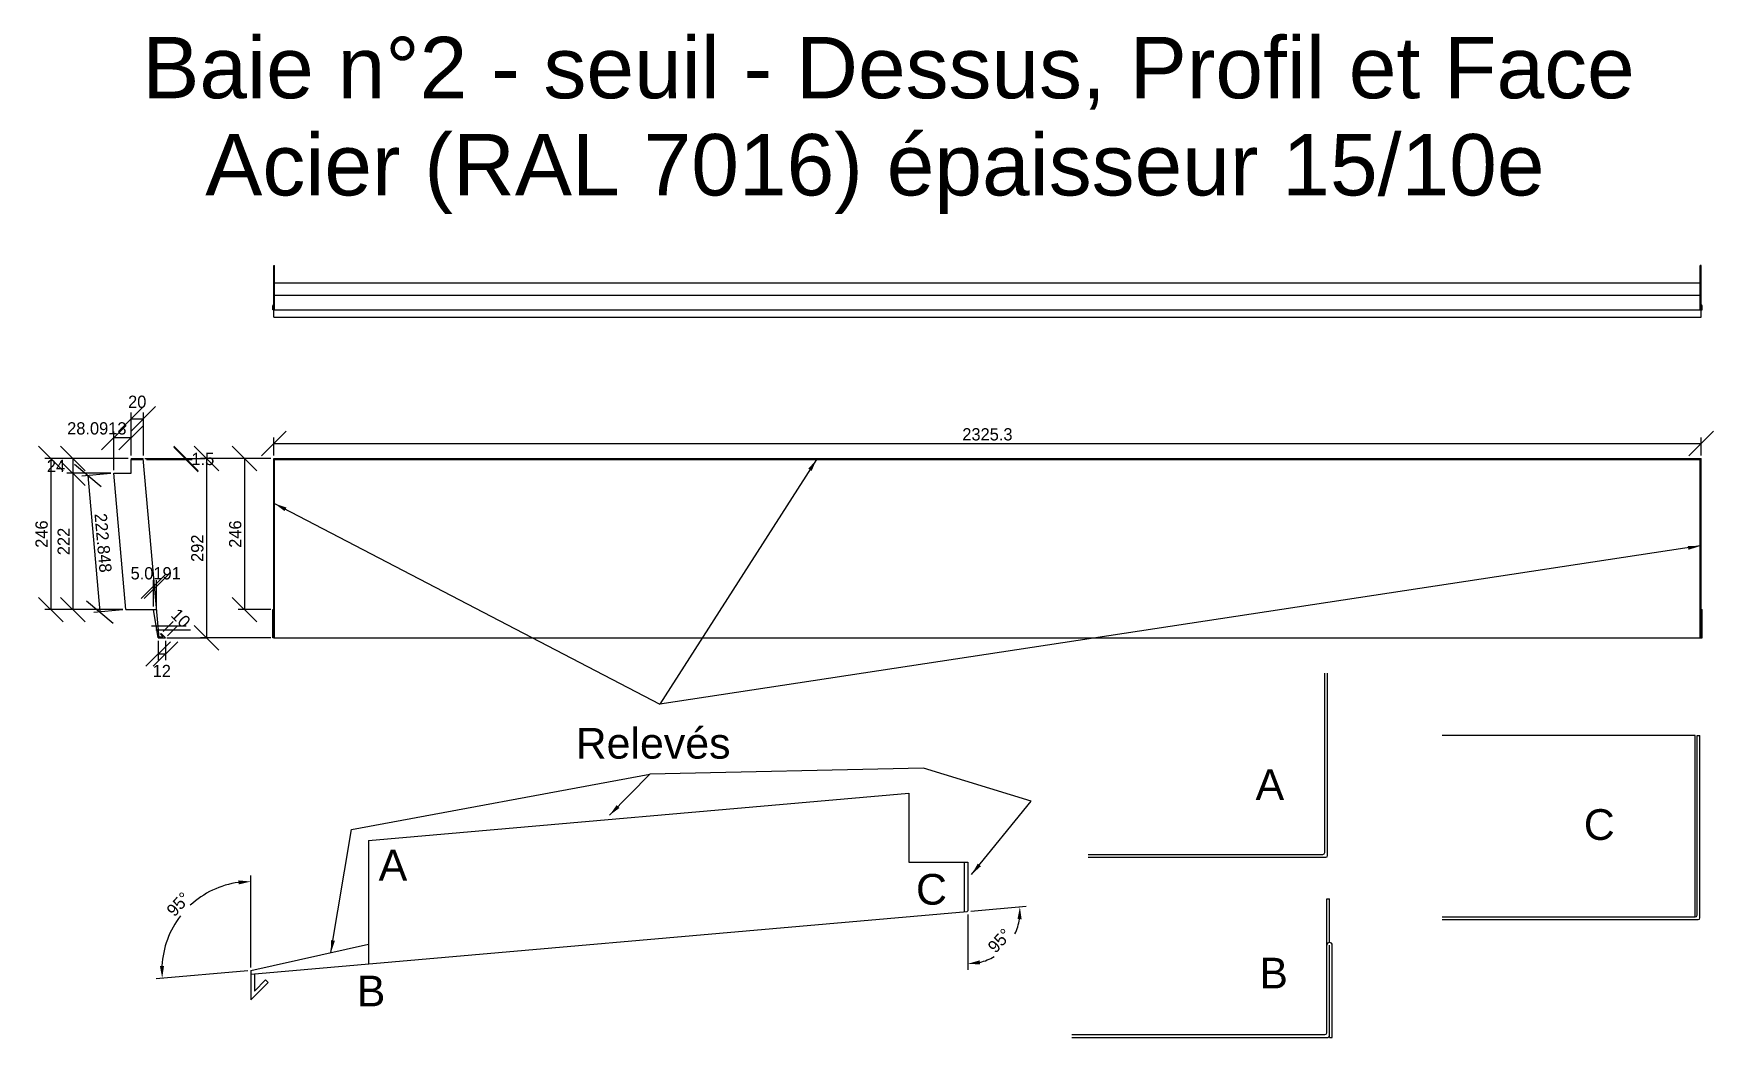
# Model space of a CAD drawing. Header units: millimetres. Extents: x 235 to 7754, y 385 to 2022.
# Drawn here: x 235 to 2972, y 385 to 2020 of the extents above; entities that cross this region are included whole.
import ezdxf

# ---------------------------------------------------------------- set-up
doc = ezdxf.new("R2010")
doc.units = ezdxf.units.MM
doc.layers.get('Defpoints').update_dxf_attribs({"true_color": 0xffffff})
doc.layers.add('0 ... Seuil ... Rectangle', color=5, linetype='Continuous', lineweight=25, true_color=0x0000ff)
doc.layers.add('0 ... Seuil ... Rectangle ... Cotes Angles', color=4, linetype='Continuous', lineweight=25, true_color=0x00ffff)
doc.styles.add('QCADDimTextStyle', font='txt')
doc.styles.add('textstyle11', font='')
doc.styles.add('textstyle12', font='')
doc.styles.add('textstyle13', font='')
doc.styles.add('textstyle14', font='')
doc.styles.add('textstyle15', font='')
doc.styles.add('textstyle16', font='')
doc.styles.add('textstyle17', font='')
doc.styles.add('textstyle18', font='')
doc.styles.add('textstyle19', font='')
doc.styles.get('textstyle11').set_extended_font_data('Liberation Sans')
doc.styles.get('textstyle12').set_extended_font_data('Liberation Sans')
doc.styles.get('textstyle13').set_extended_font_data('Liberation Sans')
doc.styles.get('textstyle14').set_extended_font_data('Liberation Sans')
doc.styles.get('textstyle15').set_extended_font_data('Liberation Sans')
doc.styles.get('textstyle16').set_extended_font_data('Liberation Sans')
doc.styles.get('textstyle17').set_extended_font_data('Liberation Sans')
doc.styles.get('textstyle18').set_extended_font_data('Liberation Sans')
doc.styles.get('textstyle19').set_extended_font_data('Liberation Sans')
doc.dimstyles.new('QCADDimStyle', dxfattribs={"dimtxt": 20, "dimasz": 20, "dimexe": 10, "dimexo": 5, "dimgap": 5, "dimtad": 1, "dimtoh": 1, "dimdec": 4, "dimzin": 0, "dimdsep": 46, "dimtxsty": 'QCADDimTextStyle', "dimcen": 0.09, "dimadec": 0, "dimazin": 0, "dimtfac": 1, "dimtdec": 4, "dimtofl": 0, "dimtmove": 0, "dimatfit": 3, "dimfxl": 1, "dimtolj": 1, "dimtzin": 0, "dimarcsym": 0})

msp = doc.modelspace()

# ---------------------------------------------------------------- texts
at = {"layer": '0 ... Seuil ... Rectangle ... Cotes Angles', "attachment_point": 1}
for s, insert, char_height, style in [('Baie n%%d2 - seuil - Dessus, Profil et Face', (412.1238, 2014.67003), 100, 'textstyle19'), ('Acier (RAL 7016) épaisseur 15/10e', (514.74927, 1856.45576), 100, 'textstyle18'), ('Relevés', (1118.25831, 889.28146), 50, 'textstyle11'), ('A', (2225.86059, 822.0204), 50, 'textstyle17'), ('C', (2760.56382, 756.96145), 50, 'textstyle16'), ('A', (797.28602, 690.81345), 50, 'textstyle12'), ('C', (1672.64858, 651.48283), 50, 'textstyle15'), ('B', (2231.95986, 515.02349), 50, 'textstyle14'), ('B', (761.70691, 485.80999), 50, 'textstyle13')]:
    msp.add_mtext(s, dxfattribs=dict(at, insert=insert, char_height=char_height, style=style))

# ---------------------------------------------------------------- blocks, each defined once
blk = doc.blocks.new('*D1')
at = {"layer": '0 ... Seuil ... Rectangle ... Cotes Angles', "color": 0, "lineweight": -2}
for p, q in [((588.9, 499.3), (588.9, 649.1)), ((584, 493.9), (434.7, 480.8))]:
    blk.add_line(p, q, dxfattribs=at)
for start, end in [(97.9211, 132.8517), (142.1483, 177.0789)]:
    blk.add_arc((588.9, 494.3), 144.8, start, end, dxfattribs=at)
at = {"layer": '0 ... Seuil ... Rectangle ... Cotes Angles', "color": 0}
for points in [[(569.2, 634.4), (568.8, 641), (588.9, 639.1)], [(441, 501.6), (447.7, 501.7), (444.7, 481.7)]]:
    blk.add_solid(points, dxfattribs=at)
at = {"layer": 'Defpoints', "color": 0}
for p in [(512.9, 617.5), (588.9, 494.3), (588.9, 494.3), (780.9, 511.1), (588.9, 446.3)]:
    blk.add_point(p, dxfattribs=at)
at = {"layer": '0 ... Seuil ... Rectangle ... Cotes Angles', "color": 0, "insert": (471.1, 602.2), "char_height": 20, "attachment_point": 5, "rotation": 47.5, "style": 'QCADDimTextStyle'}
blk.add_mtext('\\A1;95%%d', dxfattribs=at)
blk = doc.blocks.new('*D2')
at = {"layer": '0 ... Seuil ... Rectangle ... Cotes Angles', "color": 0, "lineweight": -2}
for p, q in [((1756.9, 585.5), (1756.9, 495.1)), ((1761.9, 590.9), (1851.9, 598.8))]:
    blk.add_line(p, q, dxfattribs=at)
for start, end in [(334.5352, 351.5408), (283.4592, 300.4648)]:
    blk.add_arc((1756.9, 590.5), 85.3, start, end, dxfattribs=at)
at = {"layer": '0 ... Seuil ... Rectangle ... Cotes Angles', "color": 0}
for points in [[(1844.7, 577.8), (1838, 578), (1841.9, 597.9)], [(1776.4, 510.8), (1777.2, 504.2), (1756.9, 505.1)]]:
    blk.add_solid(points, dxfattribs=at)
at = {"layer": 'Defpoints', "color": 0}
for p in [(1756.9, 670.5), (1756, 590.4), (1756.9, 591.4), (1801.7, 517.8), (594.9, 488.8)]:
    blk.add_point(p, dxfattribs=at)
at = {"layer": '0 ... Seuil ... Rectangle ... Cotes Angles', "color": 0, "insert": (1808.8, 542.9), "char_height": 20, "attachment_point": 5, "rotation": 47.5, "style": 'QCADDimTextStyle'}
blk.add_mtext('\\A1;95%%d', dxfattribs=at)
blk = doc.blocks.new('*D3')
at = {"layer": '0 ... Seuil ... Rectangle ... Cotes Angles', "color": 0, "lineweight": -2}
for p, q in [((646.4, 1372.3), (606.4, 1332.3)), ((2931.7, 1332.3), (2971.7, 1372.3)), ((626.4, 1332.9), (626.4, 1362.3)), ((626.4, 1352.3), (2951.7, 1352.3)), ((2951.7, 1332.9), (2951.7, 1362.3))]:
    blk.add_line(p, q, dxfattribs=at)
at = {"layer": 'Defpoints', "color": 0}
for p in [(2951.7, 1352.3), (626.4, 1327.9), (2951.7, 1327.9)]:
    blk.add_point(p, dxfattribs=at)
at = {"layer": '0 ... Seuil ... Rectangle ... Cotes Angles', "color": 0, "insert": (1789, 1367.3), "char_height": 20, "attachment_point": 5, "style": 'QCADDimTextStyle'}
blk.add_mtext('\\A1;2325.3', dxfattribs=at)
blk = doc.blocks.new('*D4')
at = {"layer": '0 ... Seuil ... Rectangle ... Cotes Angles', "color": 0, "lineweight": -2}
for p, q in [((598.7, 1307.9), (558.7, 1347.9)), ((621.4, 1327.9), (568.7, 1327.9)), ((578.7, 1327.9), (578.7, 1081.9)), ((558.7, 1101.9), (598.7, 1061.9)), ((621.4, 1081.9), (568.7, 1081.9))]:
    blk.add_line(p, q, dxfattribs=at)
at = {"layer": 'Defpoints', "color": 0}
for p in [(626.4, 1327.9), (578.7, 1081.9), (626.4, 1081.9)]:
    blk.add_point(p, dxfattribs=at)
at = {"layer": '0 ... Seuil ... Rectangle ... Cotes Angles', "color": 0, "insert": (563.7, 1204.9), "char_height": 20, "attachment_point": 5, "rotation": 90, "style": 'QCADDimTextStyle'}
blk.add_mtext('\\A1;246', dxfattribs=at)
blk = doc.blocks.new('*D5')
at = {"layer": '0 ... Seuil ... Rectangle ... Cotes Angles', "color": 0, "lineweight": -2}
for p, q in [((537, 1307.9), (497, 1347.9)), ((621.4, 1327.9), (507, 1327.9)), ((517, 1327.9), (517, 1035.9)), ((497, 1055.9), (537, 1015.9)), ((621.4, 1035.9), (507, 1035.9))]:
    blk.add_line(p, q, dxfattribs=at)
at = {"layer": 'Defpoints', "color": 0}
for p in [(626.4, 1327.9), (517, 1035.9), (626.4, 1035.9)]:
    blk.add_point(p, dxfattribs=at)
at = {"layer": '0 ... Seuil ... Rectangle ... Cotes Angles', "color": 0, "insert": (502, 1181.9), "char_height": 20, "attachment_point": 5, "rotation": 90, "style": 'QCADDimTextStyle'}
blk.add_mtext('\\A1;292', dxfattribs=at)
blk = doc.blocks.new('*D6')
at = {"layer": '0 ... Seuil ... Rectangle ... Cotes Angles', "color": 0, "lineweight": -2}
for p, q in [((414, 1412.8), (374, 1372.8)), ((394, 1372.8), (434, 1412.8)), ((394, 1332.9), (394, 1402.8)), ((414, 1332.9), (414, 1402.8)), ((394, 1392.8), (414, 1392.8))]:
    blk.add_line(p, q, dxfattribs=at)
at = {"layer": 'Defpoints', "color": 0}
for p in [(414, 1392.8), (394, 1327.9), (414, 1327.9)]:
    blk.add_point(p, dxfattribs=at)
at = {"layer": '0 ... Seuil ... Rectangle ... Cotes Angles', "color": 0, "insert": (404, 1420.3), "char_height": 20, "attachment_point": 5, "style": 'QCADDimTextStyle'}
blk.add_mtext('\\A1;20', dxfattribs=at)
blk = doc.blocks.new('*D7')
at = {"layer": '0 ... Seuil ... Rectangle ... Cotes Angles', "color": 0, "lineweight": -2}
for p, q in [((410.5, 1099.8), (450.5, 1139.8)), ((455.5, 1139.8), (415.5, 1099.8)), ((430.5, 1086.9), (430.5, 1129.8)), ((435.5, 1086.9), (435.5, 1129.8))]:
    blk.add_line(p, q, dxfattribs=at)
at = {"layer": 'Defpoints', "color": 0}
for p in [(435.5, 1119.8), (430.5, 1081.9), (435.5, 1081.9)]:
    blk.add_point(p, dxfattribs=at)
at = {"layer": '0 ... Seuil ... Rectangle ... Cotes Angles', "color": 0, "insert": (434.1, 1141), "char_height": 20, "attachment_point": 5, "style": 'QCADDimTextStyle'}
blk.add_mtext('\\A1;5.0191', dxfattribs=at)
blk = doc.blocks.new('*D8')
at = {"layer": '0 ... Seuil ... Rectangle ... Cotes Angles', "color": 0, "lineweight": -2}
for p, q in [((458, 1029.7), (418, 989.7)), ((430, 989.7), (470, 1029.7)), ((438, 1030.9), (438, 999.7)), ((450, 1030.9), (450, 999.7)), ((438, 1009.7), (450, 1009.7))]:
    blk.add_line(p, q, dxfattribs=at)
at = {"layer": 'Defpoints', "color": 0}
for p in [(438, 1035.9), (450, 1035.9), (450, 1009.7)]:
    blk.add_point(p, dxfattribs=at)
at = {"layer": '0 ... Seuil ... Rectangle ... Cotes Angles', "color": 0, "insert": (444, 982), "char_height": 20, "attachment_point": 5, "style": 'QCADDimTextStyle'}
blk.add_mtext('\\A1;12', dxfattribs=at)
blk = doc.blocks.new('*D9')
at = {"layer": '0 ... Seuil ... Rectangle ... Cotes Angles', "color": 0, "lineweight": -2}
for p, q in [((427.2, 1055.6), (483.8, 1055.6)), ((490.8, 1048.5), (434.3, 1048.5)), ((446.5, 1046.5), (462.6, 1062.6)), ((453.5, 1039.5), (469.6, 1055.6))]:
    blk.add_line(p, q, dxfattribs=at)
at = {"layer": 'Defpoints', "color": 0}
for p in [(442.9, 1043), (455.5, 1055.6), (450, 1035.9)]:
    blk.add_point(p, dxfattribs=at)
at = {"layer": '0 ... Seuil ... Rectangle ... Cotes Angles', "color": 0, "insert": (475, 1068.1), "char_height": 20, "attachment_point": 5, "rotation": 315, "style": 'QCADDimTextStyle'}
blk.add_mtext('\\A1;10', dxfattribs=at)
blk = doc.blocks.new('*D10')
at = {"layer": '0 ... Seuil ... Rectangle ... Cotes Angles', "color": 0, "lineweight": -2}
for p, q in [((319.2, 1307.9), (279.2, 1347.9)), ((279.2, 1323.9), (319.2, 1283.9)), ((389, 1327.9), (289.2, 1327.9)), ((299.2, 1327.9), (299.2, 1303.9)), ((360.9, 1303.9), (289.2, 1303.9))]:
    blk.add_line(p, q, dxfattribs=at)
at = {"layer": 'Defpoints', "color": 0}
for p in [(394, 1327.9), (299.2, 1303.9), (365.9, 1303.9)]:
    blk.add_point(p, dxfattribs=at)
at = {"layer": '0 ... Seuil ... Rectangle ... Cotes Angles', "color": 0, "insert": (271.7, 1315.9), "char_height": 20, "attachment_point": 5, "style": 'QCADDimTextStyle'}
blk.add_mtext('\\A1;24', dxfattribs=at)
blk = doc.blocks.new('*D11')
at = {"layer": '0 ... Seuil ... Rectangle ... Cotes Angles', "color": 0, "lineweight": -2}
for p, q in [((385.9, 1382), (345.9, 1342)), ((365.9, 1308.9), (365.9, 1372)), ((374, 1342), (414, 1382)), ((394, 1332.9), (394, 1372)), ((365.9, 1362), (394, 1362))]:
    blk.add_line(p, q, dxfattribs=at)
at = {"layer": 'Defpoints', "color": 0}
for p in [(394, 1362), (394, 1327.9), (365.9, 1303.9)]:
    blk.add_point(p, dxfattribs=at)
at = {"layer": '0 ... Seuil ... Rectangle ... Cotes Angles', "color": 0, "insert": (338.2, 1377), "char_height": 20, "attachment_point": 5, "style": 'QCADDimTextStyle'}
blk.add_mtext('\\A1;28.0913', dxfattribs=at)
blk = doc.blocks.new('*D12')
at = {"layer": '0 ... Seuil ... Rectangle ... Cotes Angles', "color": 0, "lineweight": -2}
for p, q in [((319.2, 1283.9), (279.2, 1323.9)), ((360.9, 1303.9), (289.2, 1303.9)), ((299.2, 1303.9), (299.2, 1081.9)), ((279.2, 1101.9), (319.2, 1061.9)), ((380.3, 1081.9), (289.2, 1081.9))]:
    blk.add_line(p, q, dxfattribs=at)
at = {"layer": 'Defpoints', "color": 0}
for p in [(365.9, 1303.9), (299.2, 1081.9), (385.3, 1081.9)]:
    blk.add_point(p, dxfattribs=at)
at = {"layer": '0 ... Seuil ... Rectangle ... Cotes Angles', "color": 0, "insert": (284.2, 1192.9), "char_height": 20, "attachment_point": 5, "rotation": 90, "style": 'QCADDimTextStyle'}
blk.add_mtext('\\A1;222', dxfattribs=at)
blk = doc.blocks.new('*D13')
at = {"layer": '0 ... Seuil ... Rectangle ... Cotes Angles', "color": 0, "lineweight": -2}
for p, q in [((283.3, 1307.9), (243.3, 1347.9)), ((389, 1327.9), (253.3, 1327.9)), ((263.3, 1327.9), (263.3, 1081.9)), ((243.3, 1101.9), (283.3, 1061.9)), ((380.3, 1081.9), (253.3, 1081.9))]:
    blk.add_line(p, q, dxfattribs=at)
at = {"layer": 'Defpoints', "color": 0}
for p in [(394, 1327.9), (263.3, 1081.9), (385.3, 1081.9)]:
    blk.add_point(p, dxfattribs=at)
at = {"layer": '0 ... Seuil ... Rectangle ... Cotes Angles', "color": 0, "insert": (248.3, 1204.9), "char_height": 20, "attachment_point": 5, "rotation": 90, "style": 'QCADDimTextStyle'}
blk.add_mtext('\\A1;246', dxfattribs=at)
blk = doc.blocks.new('*D14')
at = {"layer": '0 ... Seuil ... Rectangle ... Cotes Angles', "color": 0, "lineweight": -2}
for p, q in [((345.4, 1282.1), (302, 1318.4)), ((360.9, 1303.5), (313.7, 1299.4)), ((323.7, 1300.3), (343.1, 1078.3)), ((321.5, 1096.4), (364.8, 1060.1)), ((380.3, 1081.5), (333.2, 1077.4))]:
    blk.add_line(p, q, dxfattribs=at)
at = {"layer": 'Defpoints', "color": 0}
for p in [(365.9, 1303.9), (343.1, 1078.3), (385.3, 1081.9)]:
    blk.add_point(p, dxfattribs=at)
at = {"layer": '0 ... Seuil ... Rectangle ... Cotes Angles', "color": 0, "insert": (348.4, 1190.6), "char_height": 20, "attachment_point": 5, "rotation": 275, "style": 'QCADDimTextStyle'}
blk.add_mtext('\\A1;222.848', dxfattribs=at)
blk = doc.blocks.new('*D15')
at = {"layer": '0 ... Seuil ... Rectangle ... Cotes Angles', "color": 0, "lineweight": -2}
for p, q in [((463.4, 1347.9), (503.4, 1307.9)), ((503.4, 1306.4), (463.4, 1346.4)), ((419, 1327.9), (493.4, 1327.9)), ((419, 1326.4), (493.4, 1326.4))]:
    blk.add_line(p, q, dxfattribs=at)
at = {"layer": 'Defpoints', "color": 0}
for p in [(414, 1327.9), (414, 1326.4), (483.4, 1326.4)]:
    blk.add_point(p, dxfattribs=at)
at = {"layer": '0 ... Seuil ... Rectangle ... Cotes Angles', "color": 0, "insert": (510.9, 1327.2), "char_height": 20, "attachment_point": 5, "style": 'QCADDimTextStyle'}
blk.add_mtext('\\A1;1.5', dxfattribs=at)

# ---------------------------------------------------------------- dimensions: what is measured, and where the dimension line sits
at = {"layer": '0 ... Seuil ... Rectangle ... Cotes Angles'}
for p1, p2, distance, picture, middle in [((393.96065, 1327.94032), (413.96065, 1327.94032), 64.90885, '*D6', (403.96065, 1420.34917)), ((626.37791, 1327.94032), (2951.67791, 1327.94032), 24.33479, '*D3', (1789.02791, 1367.27511)), ((626.37791, 1327.94032), (626.37791, 1035.94032), -109.33244, '*D5', (502.04546, 1181.94032)), ((626.37791, 1327.94032), (626.37791, 1081.94032), -47.67498, '*D4', (563.70292, 1204.94032)), ((365.86938, 1303.94032), (385.29187, 1081.94032), -42.32973, '*D14', (348.35489, 1190.55838))]:
    dim = msp.add_aligned_dim(p1=p1, p2=p2, distance=distance, dimstyle='QCADDimStyle', override={"dimtxt": 20, "dimasz": 20, "dimexe": 10, "dimexo": 5, "dimgap": 5, "dimzin": 8, "dimtsz": 20, "dimclrd": 0, "dimclre": 0, "dimclrt": 0, "dimazin": 2, "dimtmove": 2}, dxfattribs=at)
    dim.commit()
    dim.dimension.update_dxf_attribs({"geometry": picture, "text_midpoint": middle})
dim = msp.add_linear_dim(base=(393.96065, 1362.0247), p1=(365.86938, 1303.94032), p2=(393.96065, 1327.94032), dimstyle='QCADDimStyle', override={"dimtxt": 20, "dimasz": 20, "dimexe": 10, "dimexo": 5, "dimgap": 5, "dimzin": 8, "dimtsz": 20, "dimclrd": 0, "dimclre": 0, "dimclrt": 0, "dimazin": 2, "dimtmove": 2}, dxfattribs=at)
dim.commit()
dim.dimension.update_dxf_attribs({"geometry": '*D11', "text_midpoint": (338.19359, 1377.0247), "dimtype": 160})
for base, p1, p2, picture, middle in [((263.32308, 1081.94032), (393.96065, 1327.94032), (385.29187, 1081.94032), '*D13', (248.32308, 1204.94032)), ((299.2499, 1303.94032), (393.96065, 1327.94032), (365.86938, 1303.94032), '*D10', (271.7499, 1315.94032)), ((483.36666, 1326.44032), (413.96065, 1327.94032), (413.96065, 1326.44032), '*D15', (510.86666, 1327.19032)), ((299.2499, 1081.94032), (365.86938, 1303.94032), (385.29187, 1081.94032), '*D12', (284.2499, 1192.94032))]:
    dim = msp.add_linear_dim(base=base, p1=p1, p2=p2, angle=90, dimstyle='QCADDimStyle', override={"dimtxt": 20, "dimasz": 20, "dimexe": 10, "dimexo": 5, "dimgap": 5, "dimzin": 8, "dimtsz": 20, "dimclrd": 0, "dimclre": 0, "dimclrt": 0, "dimazin": 2, "dimtmove": 2}, dxfattribs=at)
    dim.commit()
    dim.dimension.update_dxf_attribs({"geometry": picture, "text_midpoint": middle})
for base, p1, p2, angle, picture, middle in [((435.48286, 1119.84301), (430.46376, 1081.94032), (435.48286, 1081.94032), 0, '*D7', (434.08487, 1141.0247)), ((455.4861, 1055.56694), (450.00161, 1035.94032), (442.93054, 1043.01139), 135, '*D9', (475.01327, 1068.05176)), ((450.00161, 1009.69344), (438.00161, 1035.94032), (450.00161, 1035.94032), 0, '*D8', (444.00161, 982.0247))]:
    dim = msp.add_linear_dim(base=base, p1=p1, p2=p2, angle=angle, dimstyle='QCADDimStyle', override={"dimtxt": 20, "dimasz": 20, "dimexe": 10, "dimexo": 5, "dimgap": 5, "dimzin": 8, "dimtsz": 20, "dimclrd": 0, "dimclre": 0, "dimclrt": 0, "dimazin": 2, "dimtmove": 2}, dxfattribs=at)
    dim.commit()
    dim.dimension.update_dxf_attribs({"geometry": picture, "text_midpoint": middle, "dimtype": 161})
for base, line1, line2, picture, middle in [((1801.73799, 517.83531), ((594.93864, 488.8043), (1756.02579, 590.38626)), ((1756.93864, 591.38246), (1756.93864, 670.46613)), '*D2', (1808.79571, 542.94787)), ((512.93204, 617.52774), ((780.93864, 511.10011), (588.93864, 494.30229)), ((588.93864, 494.30229), (588.93864, 446.30229)), '*D1', (471.13578, 602.24871))]:
    dim = msp.add_angular_dim_2l(base=base, line1=line1, line2=line2, dimstyle='QCADDimStyle', override={"dimtxt": 20, "dimasz": 20, "dimexe": 10, "dimexo": 5, "dimgap": 5, "dimzin": 8, "dimtsz": 20, "dimclrd": 0, "dimclre": 0, "dimclrt": 0, "dimazin": 2, "dimtmove": 2}, dxfattribs=at)
    dim.commit()
    dim.dimension.update_dxf_attribs({"geometry": picture, "text_midpoint": middle, "dimtype": 162})

# ---------------------------------------------------------------- linework, layer by layer
at = {"layer": '0 ... Seuil ... Rectangle'}
for p, q in [((626.37791, 1571.16104), (626.37791, 1642.29327)), ((626.37791, 1642.29327), (627.87791, 1642.29327)), ((627.87791, 1570.16104), (627.87791, 1642.29327)), ((2950.17791, 1570.16104), (2950.17791, 1642.29327)), ((2951.67791, 1642.29327), (2950.17791, 1642.29327)), ((2951.67791, 1571.16104), (2951.67791, 1642.29327)), ((627.87791, 1614.202), (2950.17791, 1614.202)), ((627.87791, 1594.202), (2950.17791, 1594.202)), ((624.87791, 1570.16104), (624.87791, 1576.87387)), ((626.37791, 1570.16104), (624.87791, 1570.16104)), ((625.87791, 1577.87387), (626.37791, 1577.87387)), ((626.37791, 1577.87387), (626.87791, 1577.87387)), ((626.37791, 1558.16104), (626.37791, 1571.16104)), ((627.37791, 1570.16104), (2950.67791, 1570.16104)), ((627.87791, 1570.16104), (627.87791, 1576.87387)), ((2950.17791, 1570.16104), (2950.17791, 1576.87387)), ((2951.17791, 1577.87387), (2951.67791, 1577.87387)), ((2952.17791, 1577.87387), (2951.67791, 1577.87387)), ((2951.67791, 1558.16104), (2951.67791, 1571.16104)), ((2951.67791, 1570.16104), (2953.17791, 1570.16104)), ((2953.17791, 1570.16104), (2953.17791, 1576.87387)), ((626.37791, 1558.16104), (2951.67791, 1558.16104)), ((393.96065, 1327.94032), (413.96065, 1327.94032)), ((393.96065, 1327.94032), (393.96065, 1326.44032)), ((393.96065, 1326.44032), (413.96065, 1326.44032)), ((393.96065, 1303.94032), (393.96065, 1326.44032)), ((439.50734, 1035.94032), (413.96065, 1327.94032)), ((626.37791, 1327.94032), (2951.67791, 1327.94032)), ((626.37791, 1035.94032), (626.37791, 1327.94032)), ((626.37791, 1326.44032), (2951.67791, 1326.44032)), ((627.87791, 1035.94032), (627.87791, 1326.44032)), ((2950.17791, 1035.94032), (2950.17791, 1326.44032)), ((2951.67791, 1035.94032), (2951.67791, 1327.94032)), ((365.86938, 1303.94032), (393.96065, 1303.94032)), ((385.29187, 1081.94032), (365.86938, 1303.94032)), ((385.29187, 1081.94032), (435.48286, 1081.94032)), ((438.00161, 1035.94032), (430.46376, 1081.94032)), ((624.87791, 1035.94032), (624.87791, 1081.94032)), ((624.87791, 1081.94032), (627.87791, 1081.94032)), ((624.87791, 1081.94032), (625.58296, 1081.94032)), ((2950.17791, 1081.94032), (2953.17791, 1081.94032)), ((2953.17791, 1035.94032), (2953.17791, 1081.94032)), ((442.93054, 1043.01139), (441.86988, 1041.95073)), ((441.86988, 1041.95073), (446.38029, 1037.44032)), ((442.93054, 1043.01139), (450.00161, 1035.94032)), ((438.00161, 1035.94032), (450.00161, 1035.94032)), ((439.3761, 1037.44032), (446.38029, 1037.44032)), ((626.37791, 1035.94032), (624.87791, 1035.94032)), ((626.37791, 1035.94032), (2951.67791, 1035.94032)), ((2951.67791, 1035.94032), (2953.17791, 1035.94032)), ((2338.65668, 686.21942), (2338.65668, 978.71942)), ((2343.15668, 681.71942), (2343.15668, 978.71942)), ((2942.14139, 877.06481), (2529.64139, 877.06481)), ((2942.14139, 581.56481), (2942.14139, 877.06481)), ((2945.14139, 584.56481), (2945.14139, 877.06481)), ((2945.14139, 877.06481), (2949.64139, 877.06481)), ((2949.64139, 580.06481), (2949.64139, 877.06481)), ((780.93864, 705.84116), (1660.93864, 782.83118)), ((1660.93864, 782.83118), (1660.93864, 670.46613)), ((780.93864, 705.84116), (780.93864, 505.07719)), ((1660.93864, 670.46613), (1756.93864, 670.46613)), ((1750.93864, 670.46613), (1750.93864, 589.94119)), ((1756.93864, 670.46613), (1756.93864, 591.38246)), ((1953.15668, 683.21942), (2335.65668, 683.21942)), ((1953.15668, 678.71942), (2340.15668, 678.71942)), ((2341.81986, 535.32997), (2341.81986, 610.75264)), ((2341.81986, 610.75264), (2346.31986, 610.75264)), ((2346.31986, 539.82997), (2346.31986, 610.75264)), ((588.93864, 488.27937), (1756.02579, 590.38626)), ((2529.64139, 581.56481), (2942.14139, 581.56481)), ((2529.64139, 577.06481), (2946.64139, 577.06481)), ((588.93864, 494.30229), (780.93864, 537.19943)), ((2341.81986, 392.82997), (2341.81986, 535.32997)), ((2346.31986, 385.32997), (2346.31986, 535.32997)), ((2350.81986, 385.32997), (2350.81986, 535.32997)), ((588.93864, 494.30229), (588.93864, 446.30229)), ((617.22291, 474.58656), (588.93864, 446.30229)), ((594.93864, 488.8043), (594.93864, 460.78757)), ((612.98027, 478.8292), (594.93864, 460.78757)), ((612.98027, 478.8292), (617.22291, 474.58656)), ((1926.31986, 389.82997), (2338.81986, 389.82997)), ((1926.31986, 385.32997), (2343.31986, 385.32997)), ((2346.31986, 385.32997), (2350.81986, 385.32997))]:
    msp.add_line(p, q, dxfattribs=at)
for centre, radius, start, end in [((625.87791, 1576.87387), 1, 90, 180), ((627.37791, 1571.16104), 1, 180, 270), ((626.87791, 1576.87387), 1, 0, 90), ((2951.17791, 1576.87387), 1, 90, 180), ((2950.67791, 1571.16104), 1, 270, 0), ((2952.17791, 1576.87387), 1, 0, 90), ((2335.65668, 686.21942), 3, 270, 0), ((2340.15668, 681.71942), 3, 270, 0), ((1755.93864, 591.38246), 1, 275, 0), ((2942.14139, 584.56481), 3, 270, 0), ((2946.64139, 580.06481), 3, 270, 0), ((2346.31986, 535.32997), 4.5, 0, 180), ((2338.81986, 392.82997), 3, 270, 0), ((2343.31986, 388.32997), 3, 270, 0)]:
    msp.add_arc(centre, radius, start, end, dxfattribs=at)
at = {"layer": '0 ... Seuil ... Rectangle ... Cotes Angles'}
for p, q in [((416.46065, 1327.94032), (514.54546, 1327.94032)), ((452.50161, 1035.94032), (519.54546, 1035.94032))]:
    msp.add_line(p, q, dxfattribs=at)

msp.set_redraw_order([(e.dxf.handle, doc.entitydb.next_handle()) for e in msp.query("TEXT MTEXT ATTDEF DIMENSION ARC_DIMENSION")])  # texts and dimensions are drawn at this point

# ---------------------------------------------------------------- leaders
for points in [[(1510.75452, 1326.44032), (1255.35689, 927.80343)], [(627.87791, 1254.57652), (1255.35689, 927.80343)], [(2950.17791, 1185.56987), (1255.35689, 927.80343)], [(1763.26507, 650.69071), (1860.21721, 769.84444), (1684.89101, 823.74731), (1238.93107, 813.81466)], [(719.63487, 523.50278), (752.81955, 723.88304), (1238.93107, 813.81466)], [(1173.2751, 746.96643), (1238.93107, 813.81466)]]:
    msp.add_leader(points, dimstyle='QCADDimStyle', dxfattribs=at)

doc.saveas('drawing.dxf')
